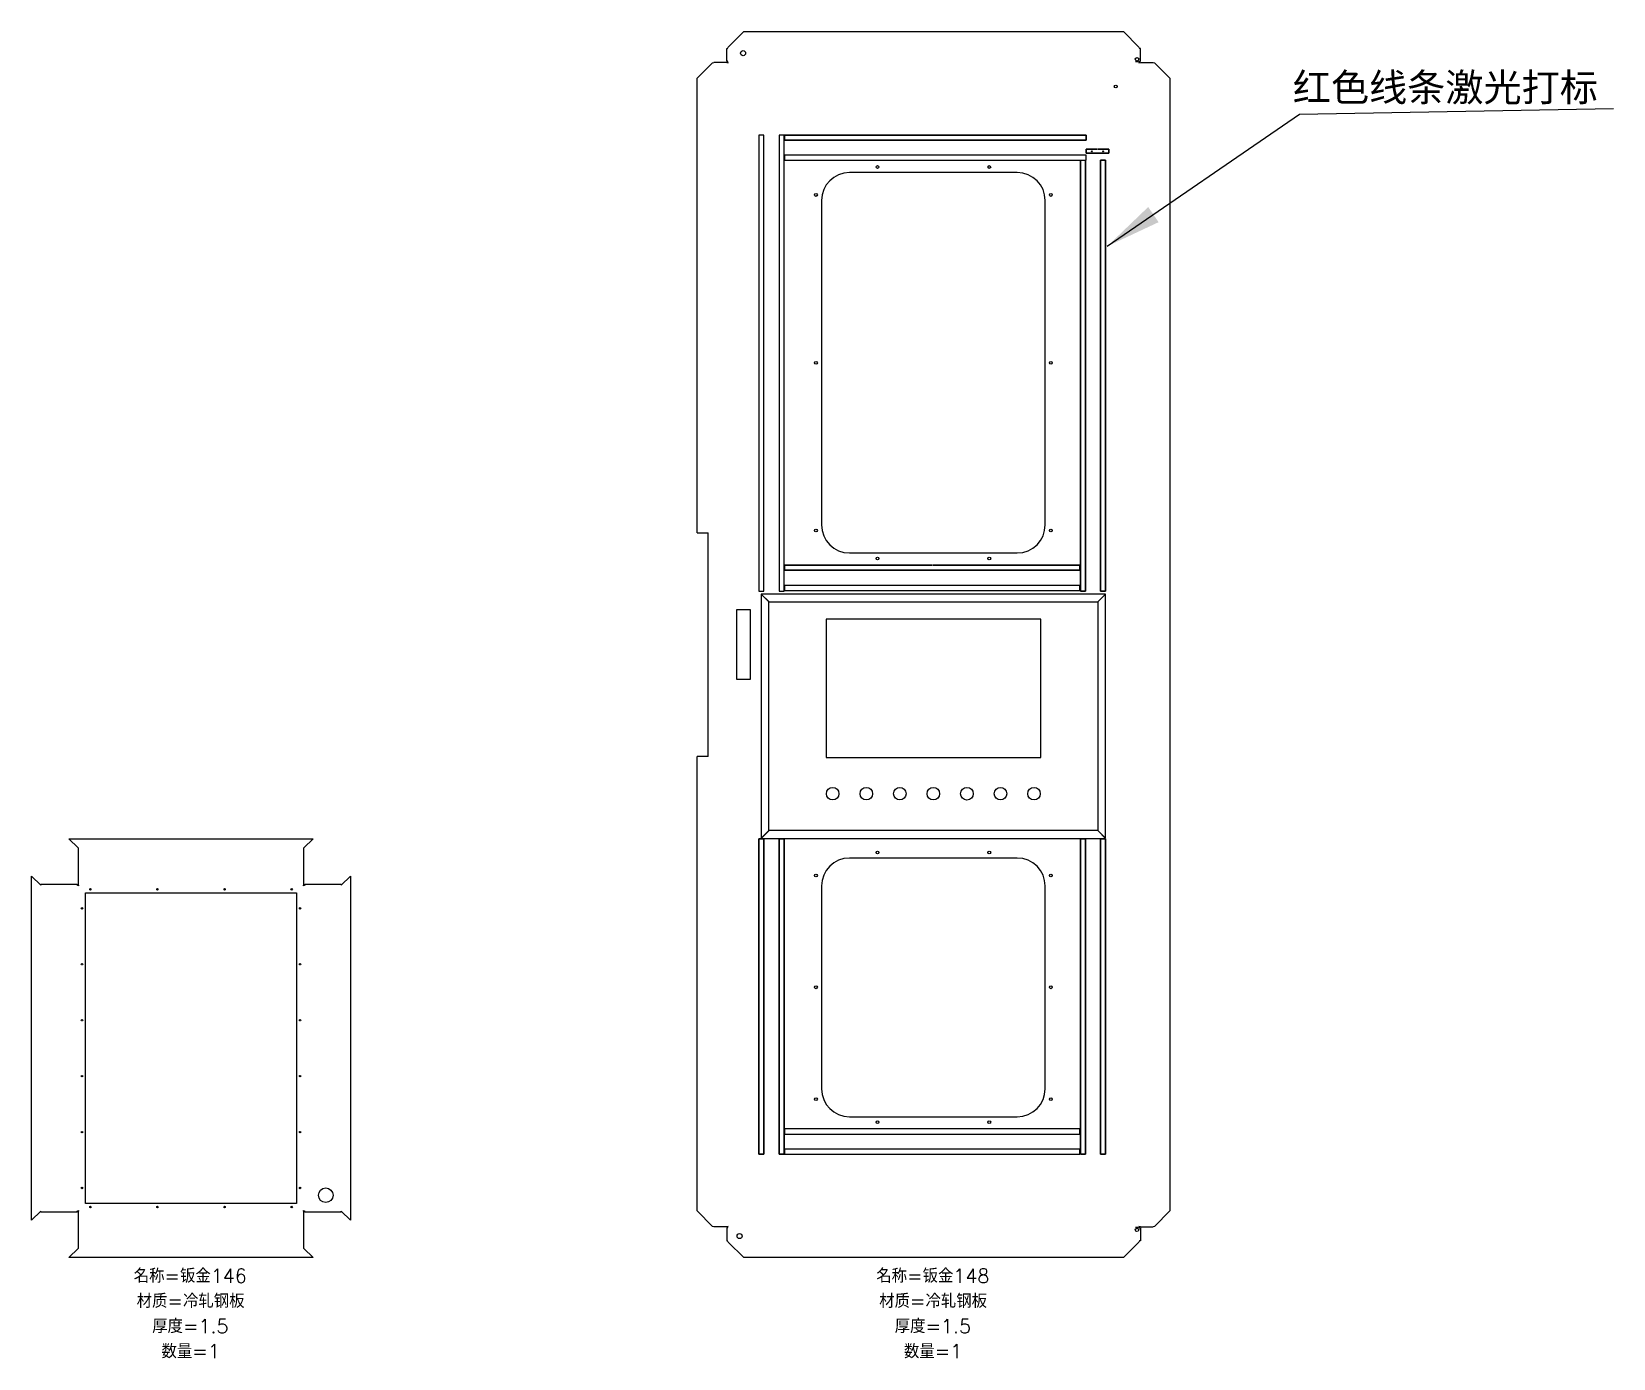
# Model space of a CAD drawing. Header units: millimetres. Extents: x -130 to 49208, y -16180 to 520.
# Drawn here: x 46380 to 49208, y -16180 to -13808 of the extents above; entities that cross this region are included whole.
import ezdxf

# ---------------------------------------------------------------- set-up
doc = ezdxf.new("R2010")
doc.units = ezdxf.units.MM
doc.layers.add('防拉孔线', color=30, linetype='Continuous')
doc.layers.add('零件信息', color=131, linetype='Continuous')
doc.styles.add('SLDTEXTSTYLE0', font='Gothic.ttf')
doc.styles.add('SLDTEXTSTYLE1', font='txt.shx', dxfattribs={"bigfont": 'bigfont'})
doc.styles.get("Standard").update_dxf_attribs({"font": ''})
doc.styles.get('STANDARD').set_extended_font_data('宋体')
doc.dimstyles.new('ISO-25', dxfattribs={"dimtxt": 2.5, "dimasz": 2.5, "dimexe": 1.25, "dimexo": 0.625, "dimtad": 1, "dimtxsty": 'SLDTEXTSTYLE0', "dimcen": 2.5, "dimadec": 0, "dimazin": 0, "dimtfac": 1, "dimtmove": 0, "dimatfit": 3, "dimfxl": 1, "dimarcsym": 0})

msp = doc.modelspace()

# ---------------------------------------------------------------- texts
at = {"color": 6, "insert": (48635.2, -13882.7), "char_height": 50, "attachment_point": 1}
msp.add_mtext_dynamic_manual_height_columns('红色线条激光打标', width=628.85, gutter_width=125, heights=[0], dxfattribs=at)
at = {"layer": '零件信息', "char_height": 25, "attachment_point": 2, "style": 'SLDTEXTSTYLE1'}
for s, insert in [('名称=钣金146', (46663.6, -16020)), ('名称=钣金148', (47991.5, -16020)), ('材质=冷轧钢板', (46664.2, -16065)), ('材质=冷轧钢板', (47992, -16065)), ('厚度=1.5', (46663.8, -16110)), ('厚度=1.5', (47991.6, -16110)), ('数量=1', (46664.3, -16155)), ('数量=1', (47992.1, -16155))]:
    msp.add_mtext(s, dxfattribs=dict(at, insert=insert))

# ---------------------------------------------------------------- linework, layer by layer
at = {"color": 7, "linetype": 'Continuous', "lineweight": 25}
for p, q in [((47653.3, -13808), (47625.8, -13835.5)), ((47653.3, -13808), (48332.3, -13808)), ((48332.3, -13808), (48359.8, -13835.5)), ((47623, -13861), (47623, -13838)), ((47623, -13838), (47624.6, -13838)), ((47624.6, -13838), (47625.8, -13835.5)), ((48359.8, -13835.5), (48361, -13838)), ((48362.6, -13838), (48361, -13838)), ((48362.6, -13861), (48362.6, -13838)), ((47570, -13891.4), (47597.5, -13863.9)), ((47597.5, -13863.9), (47600, -13863)), ((47623, -13863), (47600, -13863)), ((47624.6, -13861), (47623, -13861)), ((47623, -13863), (47625.5, -13863.5)), ((47625.5, -13863.5), (47624.6, -13861)), ((48361, -13861), (48360.1, -13863.5)), ((48360.1, -13863.5), (48362.6, -13863)), ((48361, -13861), (48362.6, -13861)), ((48362.6, -13863), (48385.6, -13863)), ((48385.6, -13863), (48388.1, -13863.9)), ((48415.6, -13891.4), (48388.1, -13863.9)), ((47570, -14704), (47570, -13891.4)), ((48415.6, -13891.4), (48415.6, -15916.6)), ((48142.5, -14060), (47842.5, -14060)), ((47792.5, -14110), (47792.5, -14690)), ((48192.5, -14690), (48192.5, -14110)), ((48264.5, -14423.3), (48264.5, -14423.3)), ((48264.5, -14424.2), (48264.5, -14424.2)), ((48300.5, -14423.3), (48300.5, -14423.3)), ((48300.5, -14424.2), (48300.5, -14424.2)), ((47570, -14704), (47590, -14704)), ((47590, -15104), (47590, -14704)), ((47842.5, -14740), (48142.5, -14740)), ((47990.5, -14762), (47990.5, -14762)), ((47991.5, -14762), (47991.5, -14762)), ((47665.2, -14842), (47640.7, -14842)), ((47640.7, -14842), (47640.7, -14966)), ((47665.2, -14966), (47665.2, -14842)), ((48184.5, -14858.5), (47800.5, -14858.5)), ((47800.5, -14858.5), (47800.5, -15105.5)), ((48184.5, -15105.5), (48184.5, -14858.5)), ((47640.7, -14966), (47665.2, -14966)), ((47570, -15916.6), (47570, -15104)), ((47590, -15104), (47570, -15104)), ((47800.5, -15105.5), (48184.5, -15105.5)), ((46463.1, -15267.5), (46446.6, -15251)), ((46446.6, -15251), (46883.3, -15251)), ((46463.1, -15267.5), (46463.1, -15332.5)), ((46883.3, -15251), (46866.8, -15267.5)), ((46866.8, -15332.5), (46866.8, -15267.5)), ((48142.5, -15285.5), (47842.5, -15285.5)), ((46380, -15933.3), (46380, -15317.7)), ((46396.5, -15334.2), (46380, -15317.7)), ((46933.5, -15334.2), (46950, -15317.7)), ((46950, -15317.7), (46950, -15933.3)), ((46396.5, -15332.5), (46396.5, -15334.2)), ((46396.5, -15332.5), (46461.5, -15332.5)), ((46461.5, -15332.5), (46461.5, -15334.2)), ((46464, -15335), (46461.5, -15334.2)), ((46463.1, -15332.5), (46464, -15335)), ((46476.5, -15903.5), (46476.5, -15347.5)), ((46476.5, -15347.5), (46853.5, -15347.5)), ((46853.5, -15347.5), (46853.5, -15903.5)), ((46866, -15335), (46866.8, -15332.5)), ((46868.5, -15334.2), (46866, -15335)), ((46868.5, -15332.5), (46868.5, -15334.2)), ((46868.5, -15332.5), (46933.5, -15332.5)), ((46933.5, -15332.5), (46933.5, -15334.2)), ((47792.5, -15335.5), (47792.5, -15698)), ((48192.5, -15698), (48192.5, -15335.5)), ((47689.5, -15533), (47689.5, -15533)), ((47689.5, -15534), (47689.5, -15534)), ((47725.5, -15533), (47725.5, -15533)), ((47725.5, -15534), (47725.5, -15534)), ((48264.5, -15533), (48264.5, -15533)), ((48264.5, -15534), (48264.5, -15534)), ((48300.5, -15533), (48300.5, -15533)), ((48300.5, -15534), (48300.5, -15534)), ((47842.5, -15748), (48142.5, -15748)), ((46380, -15933.3), (46396.5, -15916.8)), ((46396.5, -15918.5), (46396.5, -15916.8)), ((46461.5, -15918.5), (46396.5, -15918.5)), ((46461.5, -15916.8), (46464, -15916)), ((46461.5, -15918.5), (46461.5, -15916.8)), ((46464, -15916), (46463.1, -15918.5)), ((46463.1, -15918.5), (46463.1, -15983.5)), ((46853.5, -15903.5), (46476.5, -15903.5)), ((46866, -15916), (46868.5, -15916.8)), ((46866.8, -15918.5), (46866, -15916)), ((46866.8, -15983.5), (46866.8, -15918.5)), ((46868.5, -15918.5), (46868.5, -15916.8)), ((46933.5, -15918.5), (46868.5, -15918.5)), ((46950, -15933.3), (46933.5, -15916.8)), ((46933.5, -15918.5), (46933.5, -15916.8)), ((47570, -15916.6), (47597.5, -15944.1)), ((48415.6, -15916.6), (48388.1, -15944.1)), ((47600, -15945), (47597.5, -15944.1)), ((47623, -15945), (47600, -15945)), ((47625.5, -15944.5), (47623, -15945)), ((47623, -15947), (47623, -15970)), ((47624.6, -15947), (47623, -15947)), ((47624.6, -15947), (47625.5, -15944.5)), ((48362.6, -15945), (48360.1, -15944.5)), ((48360.1, -15944.5), (48361, -15947)), ((48361, -15947), (48362.6, -15947)), ((48362.6, -15945), (48385.6, -15945)), ((48362.6, -15947), (48362.6, -15970)), ((48388.1, -15944.1), (48385.6, -15945)), ((47623, -15970), (47624.6, -15970)), ((47625.8, -15972.5), (47624.6, -15970)), ((47653.3, -16000), (47625.8, -15972.5)), ((48332.3, -16000), (48359.8, -15972.5)), ((48361, -15970), (48359.8, -15972.5)), ((48362.6, -15970), (48361, -15970)), ((46446.6, -16000), (46463.1, -15983.5)), ((46883.3, -16000), (46446.6, -16000)), ((46866.8, -15983.5), (46883.3, -16000)), ((48332.3, -16000), (47653.3, -16000))]:
    msp.add_line(p, q, dxfattribs=at)
at = {"color": 1, "linetype": 'Continuous', "lineweight": 25}
for p, q in [((47689.5, -13993), (47680.5, -13993)), ((47680.5, -13993), (47680.5, -14808.5)), ((47689.5, -13993), (47680.5, -13993)), ((47680.5, -13993), (47680.5, -14808.5)), ((47689.5, -14808.5), (47689.5, -13993)), ((47689.5, -14808.5), (47689.5, -13993)), ((47725.5, -13993), (47716.5, -13993)), ((47716.5, -13993), (47716.5, -14808.5)), ((47725.5, -13993), (47716.5, -13993)), ((47716.5, -13993), (47716.5, -14808.5)), ((47725.5, -14808.5), (47725.5, -13993)), ((47725.5, -14808.5), (47725.5, -13993)), ((47726.5, -14002), (47726.5, -13993)), ((47726.5, -13993), (47996, -13993)), ((47996, -13993), (47726.5, -13993)), ((47726.5, -13993), (47726.5, -14002)), ((47996, -13993), (47996, -13993)), ((47997, -13993), (48265.5, -13993)), ((48265.5, -13993), (47997, -13993)), ((47997, -13993), (47997, -13993)), ((48265.5, -13993), (48265.5, -14002)), ((48265.5, -14002), (48265.5, -13993)), ((48265.5, -14002), (47726.5, -14002)), ((47726.5, -14002), (48265.5, -14002)), ((48265.5, -14029), (47726.5, -14029)), ((47726.5, -14029), (47726.5, -14038)), ((48265.5, -14029), (47726.5, -14029)), ((47726.5, -14029), (47726.5, -14038)), ((48265.5, -14025.5), (48265.5, -14018)), ((48265.5, -14018), (48286, -14018)), ((48286, -14018), (48265.5, -14018)), ((48265.5, -14018), (48265.5, -14025.5)), ((48306.5, -14025.5), (48265.5, -14025.5)), ((48265.5, -14025.5), (48306.5, -14025.5)), ((48265.5, -14038), (48265.5, -14029)), ((48265.5, -14038), (48265.5, -14029)), ((48286, -14018), (48286, -14018)), ((48287, -14018), (48306.5, -14018)), ((48306.5, -14018), (48287, -14018)), ((48287, -14018), (48287, -14018)), ((48306.5, -14018), (48306.5, -14025.5)), ((48306.5, -14025.5), (48306.5, -14018)), ((47726.5, -14038), (48255.5, -14038)), ((47726.5, -14038), (48265.5, -14038)), ((48255.5, -14038), (48255.5, -14808.5)), ((48255.5, -14808.5), (48255.5, -14038)), ((48255.5, -14038), (48264.5, -14038)), ((48264.5, -14038), (48264.5, -14423.3)), ((48264.5, -14423.3), (48264.5, -14038)), ((48264.5, -14038), (48265.5, -14038)), ((48291.5, -14808.5), (48291.5, -14038)), ((48291.5, -14038), (48300.5, -14038)), ((48300.5, -14038), (48291.5, -14038)), ((48291.5, -14038), (48291.5, -14808.5)), ((48300.5, -14038), (48300.5, -14423.3)), ((48300.5, -14423.3), (48300.5, -14038)), ((48264.5, -14808.5), (48264.5, -14424.2)), ((48264.5, -14424.2), (48264.5, -14808.5)), ((48300.5, -14808.5), (48300.5, -14424.2)), ((48300.5, -14424.2), (48300.5, -14808.5)), ((47726.5, -14771), (47726.5, -14762)), ((47726.5, -14762), (47990.5, -14762)), ((47990.5, -14762), (47726.5, -14762)), ((47726.5, -14762), (47726.5, -14771)), ((47991.5, -14762), (48254.5, -14762)), ((48254.5, -14762), (47991.5, -14762)), ((48254.5, -14762), (48254.5, -14771)), ((48254.5, -14771), (48254.5, -14762)), ((48254.5, -14771), (47726.5, -14771)), ((47726.5, -14771), (48254.5, -14771)), ((47680.5, -14808.5), (47689.5, -14808.5)), ((47680.5, -14808.5), (47689.5, -14808.5)), ((47698.5, -14827.7), (47684.5, -14813.7)), ((47684.5, -14813.7), (47684.5, -15250.3)), ((47698.5, -14827.7), (47684.5, -14813.7)), ((47684.5, -14813.7), (47684.5, -15250.3)), ((47684.6, -14813.5), (47684.6, -14813.5)), ((47684.6, -14813.5), (47684.6, -14813.5)), ((47684.6, -14813.5), (47684.6, -14813.5)), ((47684.6, -14813.5), (47684.6, -14813.5)), ((47684.6, -14813.5), (47684.6, -14813.5)), ((47684.6, -14813.5), (47684.6, -14813.5)), ((47684.6, -14813.5), (47684.6, -14813.5)), ((47684.6, -14813.5), (47698.6, -14827.5)), ((47684.7, -14813.5), (47684.6, -14813.5)), ((48300.3, -14813.5), (47684.7, -14813.5)), ((47684.7, -14813.5), (47698.7, -14827.5)), ((48300.3, -14813.5), (47684.7, -14813.5)), ((47716.5, -14808.5), (47725.5, -14808.5)), ((47716.5, -14808.5), (47725.5, -14808.5)), ((48254.5, -14798), (47726.5, -14798)), ((47726.5, -14798), (47726.5, -14807)), ((48254.5, -14798), (47726.5, -14798)), ((47726.5, -14798), (47726.5, -14807)), ((47726.5, -14807), (48254.5, -14807)), ((47726.5, -14807), (48254.5, -14807)), ((48254.5, -14807), (48254.5, -14798)), ((48254.5, -14807), (48254.5, -14798)), ((48255.5, -14808.5), (48264.5, -14808.5)), ((48264.5, -14808.5), (48255.5, -14808.5)), ((48286.3, -14827.5), (48300.3, -14813.5)), ((48286.3, -14827.5), (48300.3, -14813.5)), ((48300.5, -14813.7), (48286.5, -14827.7)), ((48300.5, -14813.7), (48286.5, -14827.7)), ((48291.5, -14808.5), (48300.5, -14808.5)), ((48300.5, -14808.5), (48291.5, -14808.5)), ((48300.5, -14813.7), (48300.5, -14813.7)), ((48300.5, -14813.7), (48300.5, -14813.7)), ((48300.5, -14813.7), (48300.5, -14813.7)), ((48300.5, -14813.7), (48300.5, -14813.7)), ((48300.5, -14813.7), (48300.5, -14813.7)), ((48300.5, -15250.3), (48300.5, -14813.7)), ((48300.5, -14813.7), (48300.5, -14813.7)), ((48300.5, -14813.7), (48300.5, -14813.7)), ((48300.5, -14813.7), (48300.5, -14813.7)), ((48300.5, -15250.3), (48300.5, -14813.7)), ((47698.5, -15236.3), (47698.5, -14827.7)), ((47698.5, -15236.3), (47698.5, -14827.7)), ((47698.6, -14827.5), (48286.3, -14827.5)), ((47698.7, -14827.5), (48286.3, -14827.5)), ((48286.5, -14827.7), (48286.5, -15236.3)), ((48286.5, -14827.7), (48286.5, -15236.3)), ((47684.5, -15250.3), (47698.5, -15236.3)), ((47684.5, -15250.3), (47698.5, -15236.3)), ((47698.6, -15236.5), (47684.6, -15250.5)), ((47698.7, -15236.5), (47684.7, -15250.5)), ((48286.3, -15236.5), (47698.6, -15236.5)), ((48286.3, -15236.5), (47698.7, -15236.5)), ((48300.3, -15250.5), (48286.3, -15236.5)), ((48300.3, -15250.5), (48286.3, -15236.5)), ((48286.5, -15236.3), (48300.5, -15250.3)), ((48286.5, -15236.3), (48300.5, -15250.3)), ((47680.5, -15815), (47680.5, -15251)), ((47680.5, -15251), (47689.5, -15251)), ((47689.5, -15251), (47680.5, -15251)), ((47680.5, -15251), (47680.5, -15815)), ((47684.5, -15250.3), (47684.5, -15250.3)), ((47684.5, -15250.3), (47684.5, -15250.3)), ((47684.5, -15250.3), (47684.5, -15250.3)), ((47684.5, -15250.3), (47684.5, -15250.3)), ((47684.5, -15250.3), (47684.5, -15250.3)), ((47684.5, -15250.3), (47684.5, -15250.3)), ((47684.5, -15250.3), (47684.5, -15250.3)), ((47684.5, -15250.3), (47684.5, -15250.3)), ((47684.6, -15250.5), (48300.3, -15250.5)), ((47684.7, -15250.5), (48300.3, -15250.5)), ((47689.5, -15251), (47689.5, -15533)), ((47689.5, -15533), (47689.5, -15251)), ((47716.5, -15815), (47716.5, -15251)), ((47716.5, -15251), (47725.5, -15251)), ((47725.5, -15251), (47716.5, -15251)), ((47716.5, -15251), (47716.5, -15815)), ((47725.5, -15251), (47725.5, -15533)), ((47725.5, -15533), (47725.5, -15251)), ((48255.5, -15815), (48255.5, -15251)), ((48255.5, -15251), (48264.5, -15251)), ((48264.5, -15251), (48255.5, -15251)), ((48255.5, -15251), (48255.5, -15815)), ((48264.5, -15251), (48264.5, -15533)), ((48264.5, -15533), (48264.5, -15251)), ((48291.5, -15815), (48291.5, -15251)), ((48291.5, -15251), (48300.5, -15251)), ((48300.5, -15251), (48291.5, -15251)), ((48291.5, -15251), (48291.5, -15815)), ((48300.3, -15250.5), (48300.3, -15250.5)), ((48300.3, -15250.5), (48300.3, -15250.5)), ((48300.3, -15250.5), (48300.3, -15250.5)), ((48300.3, -15250.5), (48300.3, -15250.5)), ((48300.3, -15250.5), (48300.3, -15250.5)), ((48300.3, -15250.5), (48300.3, -15250.5)), ((48300.3, -15250.5), (48300.3, -15250.5)), ((48300.3, -15250.5), (48300.3, -15250.5)), ((48300.5, -15251), (48300.5, -15533)), ((48300.5, -15533), (48300.5, -15251)), ((47689.5, -15815), (47689.5, -15534)), ((47689.5, -15534), (47689.5, -15815)), ((47725.5, -15815), (47725.5, -15534)), ((47725.5, -15534), (47725.5, -15815)), ((48264.5, -15815), (48264.5, -15534)), ((48264.5, -15534), (48264.5, -15815)), ((48300.5, -15815), (48300.5, -15534)), ((48300.5, -15534), (48300.5, -15815)), ((48254.5, -15770), (47726.5, -15770)), ((47726.5, -15770), (47726.5, -15779)), ((47726.5, -15770), (47726.5, -15779)), ((48254.5, -15770), (47726.5, -15770)), ((47726.5, -15779), (48254.5, -15779)), ((47726.5, -15779), (48254.5, -15779)), ((48254.5, -15779), (48254.5, -15770)), ((48254.5, -15779), (48254.5, -15770)), ((48254.5, -15806), (47726.5, -15806)), ((47726.5, -15806), (47726.5, -15815)), ((47726.5, -15806), (47726.5, -15815)), ((48254.5, -15806), (47726.5, -15806)), ((48254.5, -15815), (48254.5, -15806)), ((48254.5, -15815), (48254.5, -15806)), ((47680.5, -15815), (47689.5, -15815)), ((47689.5, -15815), (47680.5, -15815)), ((47716.5, -15815), (47725.5, -15815)), ((47725.5, -15815), (47716.5, -15815)), ((47726.5, -15815), (48254.5, -15815)), ((47726.5, -15815), (48254.5, -15815)), ((48255.5, -15815), (48264.5, -15815)), ((48264.5, -15815), (48255.5, -15815)), ((48291.5, -15815), (48300.5, -15815)), ((48300.5, -15815), (48291.5, -15815))]:
    msp.add_line(p, q, dxfattribs=at)
at = {"color": 7, "linetype": 'Continuous', "lineweight": 25}
for centre, radius in [((47652.2, -13846.5), 4.5), ((48356.6, -13857.5), 3), ((48318.5, -13906), 2.5), ((47892.5, -14050), 2.5), ((48092.5, -14050), 2.5), ((47782.5, -14100), 2.5), ((48202.5, -14100), 2.5), ((47782.5, -14400), 2.5), ((48202.5, -14400), 2.5), ((47782.5, -14700), 2.5), ((48202.5, -14700), 2.5), ((47892.5, -14750), 2.5), ((48092.5, -14750), 2.5), ((47812.5, -15170.5), 11.2), ((47872.5, -15170.5), 11.2), ((47932.5, -15170.5), 11.2), ((47992.5, -15170.5), 11.2), ((48052.5, -15170.5), 11.3), ((48112.5, -15170.5), 11.2), ((48172.5, -15170.5), 11.2), ((47892.5, -15275.6), 2.5), ((48092.5, -15275.6), 2.5), ((47782.5, -15316.7), 2.5), ((48202.5, -15316.7), 2.5), ((46485, -15341.5), 1.25), ((46605, -15341.5), 1.25), ((46725, -15341.5), 1.25), ((46845, -15341.5), 1.25), ((46470, -15375.5), 1.25), ((46860, -15375.5), 1.25), ((46470, -15475.5), 1.25), ((46860, -15475.5), 1.25), ((47782.5, -15516.7), 2.5), ((48202.5, -15516.7), 2.5), ((46470, -15575.5), 1.25), ((46860, -15575.5), 1.25), ((46470, -15675.5), 1.25), ((46860, -15675.5), 1.25), ((47782.5, -15716.7), 2.5), ((48202.5, -15716.7), 2.5), ((46470, -15775.5), 1.25), ((46860, -15775.5), 1.25), ((47892.5, -15757.9), 2.5), ((48092.5, -15757.9), 2.5), ((46470, -15875.5), 1.25), ((46860, -15875.5), 1.25), ((46906, -15888.5), 13), ((46485, -15909.5), 1.25), ((46605, -15909.5), 1.25), ((46725, -15909.5), 1.25), ((46845, -15909.5), 1.25), ((48356.6, -15950.5), 3), ((47646, -15961.5), 4.5)]:
    msp.add_circle(centre, radius, dxfattribs=at)
at = {"color": 1, "linetype": 'Continuous', "lineweight": 25}
for centre in [(48276, -14022), (48296, -14022)]:
    msp.add_circle(centre, 0.75, dxfattribs=at)
at = {"color": 7, "linetype": 'Continuous', "lineweight": 25}
for centre, start, end in [((47842.5, -14110), 90, 180), ((48142.5, -14110), 0, 90), ((47842.5, -14690), 180, 270), ((48142.5, -14690), 270, 0), ((47842.5, -15335.5), 90, 180), ((48142.5, -15335.5), 0, 90), ((47842.5, -15698), 180, 270), ((48142.5, -15698), 270, 0)]:
    msp.add_arc(centre, 50, start, end, dxfattribs=at)
at = {"layer": '防拉孔线'}
for p, q in [((48359.4, -13862.2), (48353.9, -13862.2)), ((48353.9, -15945.7), (48359.4, -15945.7))]:
    msp.add_line(p, q, dxfattribs=at)

msp.set_redraw_order([(e.dxf.handle, doc.entitydb.next_handle()) for e in msp.query("TEXT MTEXT ATTDEF DIMENSION ARC_DIMENSION")])  # texts and dimensions are drawn at this point

# ---------------------------------------------------------------- leaders
at = {"color": 6}
msp.add_leader([(48303.5, -14191.7), (48647.4, -13955.6), (49208.5, -13945.2)], dimstyle='ISO-25', override={"dimtxt": 3.5, "dimasz": 100, "dimexe": 1, "dimexo": 1, "dimgap": 1.524, "dimtad": 0, "dimtih": 1, "dimtoh": 1, "dimzin": 0, "dimtxsty": 'STANDARD', "dimadec": 2, "dimtzin": 0}, dxfattribs=at)

doc.saveas('drawing.dxf')
